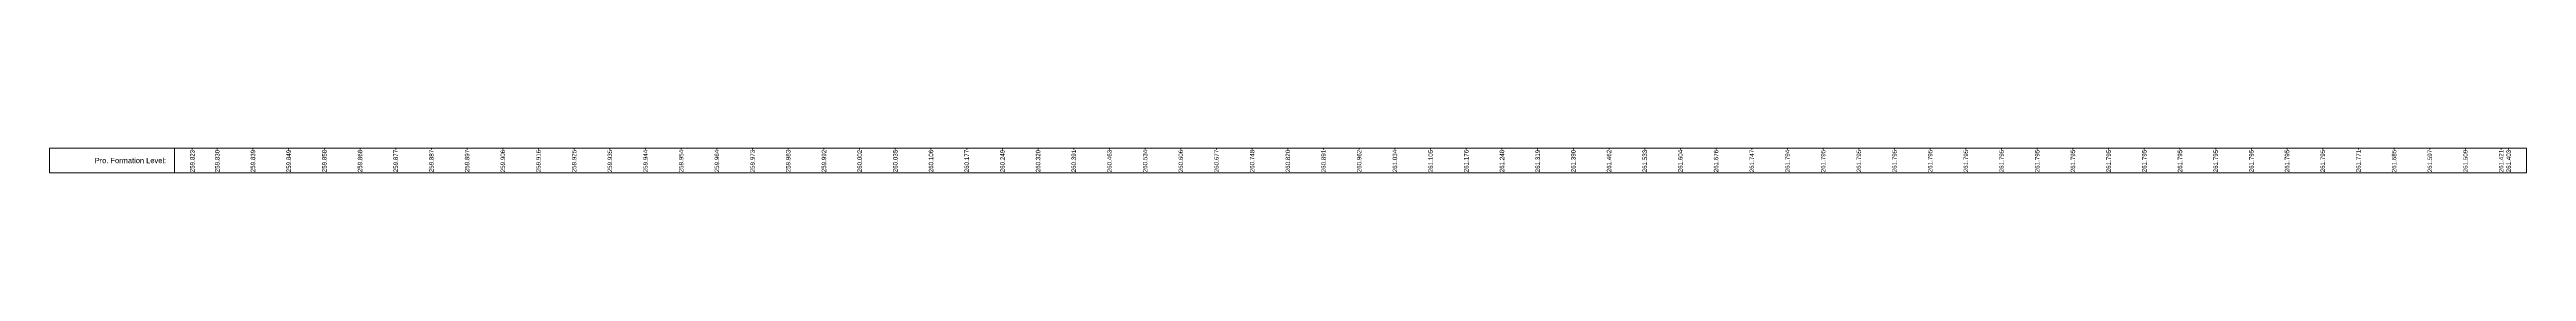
# Model space of a CAD drawing. Header units: metres. Extents: x 598670 to 602652, y 3407602 to 3409525.
# Drawn here: x 601264 to 602652, y 3409066 to 3409080 of the extents above; entities that cross this region are included whole.
import ezdxf
from ezdxf.enums import TextEntityAlignment as Align

# ---------------------------------------------------------------- set-up
doc = ezdxf.new("R2010")
doc.units = ezdxf.units.M
doc.header["$MEASUREMENT"] = 0
for name, color, linetype, lineweight in [('Profile Major Ticks', 7, 'Continuous', 0), ('Profile Table', 7, 'Continuous', 0), ('Proposed Formation Level', 7, 'Continuous', 0)]:
    doc.layers.add(name, color=color, linetype=linetype, lineweight=lineweight)
doc.styles.add('Style-Arial', font='arial.ttf')

msp = doc.modelspace()

# ---------------------------------------------------------------- linework, layer by layer
at = {"layer": 'Profile Major Ticks', "color": 7, "linetype": 'Continuous', "lineweight": 0, "flags": 128}
for points in [[(601343.9, 3409079.1), (601343.9, 3409079.9)], [(601357.9, 3409079.1), (601357.9, 3409079.9)], [(601377.9, 3409079.1), (601377.9, 3409079.9)], [(601397.9, 3409079.1), (601397.9, 3409079.9)], [(601417.9, 3409079.1), (601417.9, 3409079.9)], [(601437.9, 3409079.1), (601437.9, 3409079.9)], [(601457.9, 3409079.1), (601457.9, 3409079.9)], [(601477.9, 3409079.1), (601477.9, 3409079.9)], [(601497.9, 3409079.1), (601497.9, 3409079.9)], [(601517.9, 3409079.1), (601517.9, 3409079.9)], [(601537.9, 3409079.1), (601537.9, 3409079.9)], [(601557.9, 3409079.1), (601557.9, 3409079.9)], [(601577.9, 3409079.1), (601577.9, 3409079.9)], [(601597.9, 3409079.1), (601597.9, 3409079.9)], [(601617.9, 3409079.1), (601617.9, 3409079.9)], [(601637.9, 3409079.1), (601637.9, 3409079.9)], [(601657.9, 3409079.1), (601657.9, 3409079.9)], [(601677.9, 3409079.1), (601677.9, 3409079.9)], [(601697.9, 3409079.1), (601697.9, 3409079.9)], [(601717.9, 3409079.1), (601717.9, 3409079.9)], [(601737.9, 3409079.1), (601737.9, 3409079.9)], [(601757.9, 3409079.1), (601757.9, 3409079.9)], [(601777.9, 3409079.1), (601777.9, 3409079.9)], [(601797.9, 3409079.1), (601797.9, 3409079.9)], [(601817.9, 3409079.1), (601817.9, 3409079.9)], [(601837.9, 3409079.1), (601837.9, 3409079.9)], [(601857.9, 3409079.1), (601857.9, 3409079.9)], [(601877.9, 3409079.1), (601877.9, 3409079.9)], [(601897.9, 3409079.1), (601897.9, 3409079.9)], [(601917.9, 3409079.1), (601917.9, 3409079.9)], [(601937.9, 3409079.1), (601937.9, 3409079.9)], [(601957.9, 3409079.1), (601957.9, 3409079.9)], [(601977.9, 3409079.1), (601977.9, 3409079.9)], [(601997.9, 3409079.1), (601997.9, 3409079.9)], [(602017.9, 3409079.1), (602017.9, 3409079.9)], [(602037.9, 3409079.1), (602037.9, 3409079.9)], [(602057.9, 3409079.1), (602057.9, 3409079.9)], [(602077.9, 3409079.1), (602077.9, 3409079.9)], [(602097.9, 3409079.1), (602097.9, 3409079.9)], [(602117.9, 3409079.1), (602117.9, 3409079.9)], [(602137.9, 3409079.1), (602137.9, 3409079.9)], [(602157.9, 3409079.1), (602157.9, 3409079.9)], [(602177.9, 3409079.1), (602177.9, 3409079.9)], [(602197.9, 3409079.1), (602197.9, 3409079.9)], [(602217.9, 3409079.1), (602217.9, 3409079.9)], [(602237.9, 3409079.1), (602237.9, 3409079.9)], [(602257.9, 3409079.1), (602257.9, 3409079.9)], [(602277.9, 3409079.1), (602277.9, 3409079.9)], [(602297.9, 3409079.1), (602297.9, 3409079.9)], [(602317.9, 3409079.1), (602317.9, 3409079.9)], [(602337.9, 3409079.1), (602337.9, 3409079.9)], [(602357.9, 3409079.1), (602357.9, 3409079.9)], [(602377.9, 3409079.1), (602377.9, 3409079.9)], [(602397.9, 3409079.1), (602397.9, 3409079.9)], [(602417.9, 3409079.1), (602417.9, 3409079.9)], [(602437.9, 3409079.1), (602437.9, 3409079.9)], [(602457.9, 3409079.1), (602457.9, 3409079.9)], [(602477.9, 3409079.1), (602477.9, 3409079.9)], [(602497.9, 3409079.1), (602497.9, 3409079.9)], [(602517.9, 3409079.1), (602517.9, 3409079.9)], [(602537.9, 3409079.1), (602537.9, 3409079.9)], [(602557.9, 3409079.1), (602557.9, 3409079.9)], [(602577.9, 3409079.1), (602577.9, 3409079.9)], [(602597.9, 3409079.1), (602597.9, 3409079.9)], [(602617.9, 3409079.1), (602617.9, 3409079.9)], [(602637.9, 3409079.1), (602637.9, 3409079.9)], [(602642.1, 3409079.1), (602642.1, 3409079.9)]]:
    msp.add_lwpolyline(points, dxfattribs=at)
at = {"layer": 'Profile Table', "color": 7, "flags": 128}
msp.add_lwpolyline([(601333.9, 3409079.9), (601263.9, 3409079.9), (601263.9, 3409065.9), (601333.9, 3409065.9)], dxfattribs=at)
msp.add_lwpolyline([(601333.9, 3409065.9), (602652.1, 3409065.9), (602652.1, 3409079.9), (601333.9, 3409079.9), (601333.9, 3409065.9)], close=True, dxfattribs=at)

# ---------------------------------------------------------------- texts
at = {"layer": 'Proposed Formation Level', "color": 1, "style": 'Style-Arial'}
for s, p in [('259.823', (601343.9, 3409072.6)), ('259.830', (601357.9, 3409072.6)), ('259.839', (601377.9, 3409072.6)), ('259.849', (601397.9, 3409072.6)), ('259.858', (601417.9, 3409072.6)), ('259.868', (601437.9, 3409072.6)), ('259.877', (601457.9, 3409072.6)), ('259.887', (601477.9, 3409072.6)), ('259.897', (601497.9, 3409072.6)), ('259.906', (601517.9, 3409072.6)), ('259.916', (601537.9, 3409072.6)), ('259.925', (601557.9, 3409072.6)), ('259.935', (601577.9, 3409072.6)), ('259.944', (601597.9, 3409072.6)), ('259.954', (601617.9, 3409072.6)), ('259.964', (601637.9, 3409072.6)), ('259.973', (601657.9, 3409072.6)), ('259.983', (601677.9, 3409072.6)), ('259.992', (601697.9, 3409072.6)), ('260.002', (601717.9, 3409072.6)), ('260.035', (601737.9, 3409072.6)), ('260.106', (601757.9, 3409072.6)), ('260.177', (601777.9, 3409072.6)), ('260.249', (601797.9, 3409072.6)), ('260.320', (601817.9, 3409072.6)), ('260.391', (601837.9, 3409072.6)), ('260.463', (601857.9, 3409072.6)), ('260.534', (601877.9, 3409072.6)), ('260.606', (601897.9, 3409072.6)), ('260.677', (601917.9, 3409072.6)), ('260.748', (601937.9, 3409072.6)), ('260.820', (601957.9, 3409072.6)), ('260.891', (601977.9, 3409072.6)), ('260.962', (601997.9, 3409072.6)), ('261.034', (602017.9, 3409072.6)), ('261.105', (602037.9, 3409072.6)), ('261.176', (602057.9, 3409072.6)), ('261.248', (602077.9, 3409072.6)), ('261.319', (602097.9, 3409072.6)), ('261.390', (602117.9, 3409072.6)), ('261.462', (602137.9, 3409072.6)), ('261.533', (602157.9, 3409072.6)), ('261.604', (602177.9, 3409072.6)), ('261.676', (602197.9, 3409072.6)), ('261.747', (602217.9, 3409072.6)), ('261.794', (602237.9, 3409072.6)), ('261.795', (602257.9, 3409072.6)), ('261.795', (602277.9, 3409072.6)), ('261.795', (602297.9, 3409072.6)), ('261.795', (602317.9, 3409072.6)), ('261.795', (602337.9, 3409072.6)), ('261.795', (602357.9, 3409072.6)), ('261.795', (602377.9, 3409072.6)), ('261.795', (602397.9, 3409072.6)), ('261.795', (602417.9, 3409072.6)), ('261.795', (602437.9, 3409072.6)), ('261.795', (602457.9, 3409072.6)), ('261.795', (602477.9, 3409072.6)), ('261.795', (602497.9, 3409072.6)), ('261.795', (602517.9, 3409072.6)), ('261.795', (602537.9, 3409072.6)), ('261.771', (602557.9, 3409072.6)), ('261.685', (602577.9, 3409072.6)), ('261.597', (602597.9, 3409072.6)), ('261.509', (602617.9, 3409072.6)), ('261.421', (602637.9, 3409072.6)), ('261.403', (602642.1, 3409072.6))]:
    msp.add_text(s, height=2.5, rotation=90, dxfattribs=at).set_placement(p, align=Align.MIDDLE_CENTER)
msp.add_text(' Pro. Formation Level: ', height=3, dxfattribs=at).set_placement((601330.4, 3409072.9), align=Align.MIDDLE_RIGHT)

doc.saveas('drawing.dxf')
